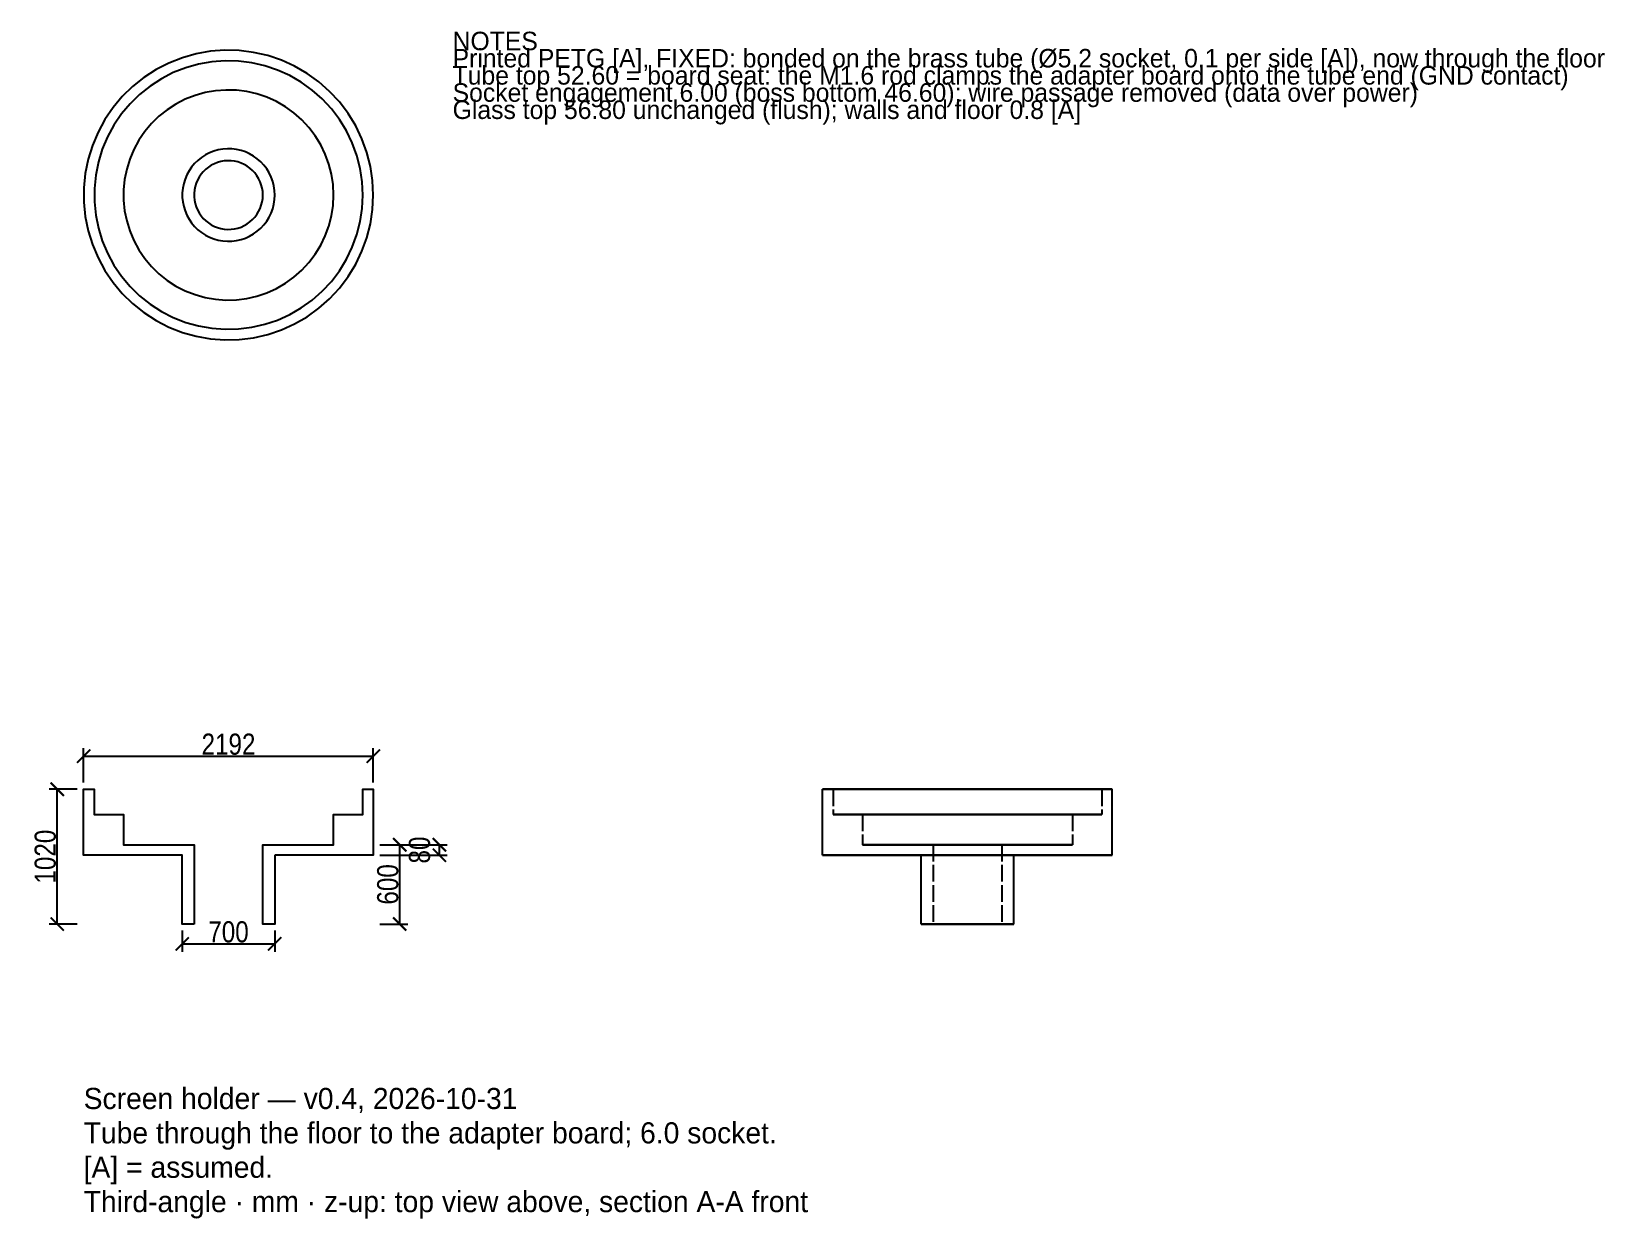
# Model space of a CAD drawing. Header units: millimetres. Extents: x -15 to 104, y 24 to 114.
import ezdxf

# ---------------------------------------------------------------- set-up
doc = ezdxf.new("R2010")
doc.units = ezdxf.units.MM
doc.linetypes.add('DASHED', pattern=[1.524, 1.27, -0.254])
for name, color, linetype in [('DIMS', 3, 'CONTINUOUS'), ('HIDDEN', 8, 'DASHED'), ('TEXT', 7, 'CONTINUOUS'), ('VISIBLE', 7, 'CONTINUOUS')]:
    doc.layers.add(name, color=color, linetype=linetype)
doc.styles.add('OpenSansCondensed-Light', font='OpenSansCondensed-Light.ttf')
doc.dimstyles.new('EZDXF', dxfattribs={"dimtxt": 0.25, "dimasz": 0.175, "dimexe": 0.375, "dimexo": 0.125, "dimgap": 0.1, "dimtad": 1, "dimlfac": 100, "dimzin": 12, "dimdsep": 46, "dimtxsty": 'OpenSansCondensed-Light', "dimblk": 'ARCHTICK', "dimcen": 2.5, "dimazin": 3, "dimtfac": 0.5, "dimtmove": 2, "dimatfit": 3})

msp = doc.modelspace()

# ---------------------------------------------------------------- texts
at = {"layer": 'TEXT'}
for s, height, p in [('NOTES', 1.4, (16.96, 112.71319)), ('Printed PETG [A], FIXED: bonded on the brass tube (Ø5.2 socket, 0.1 per side [A]), now through the floor', 1.4, (16.96, 111.41319)), ('Tube top 52.60 = board seat: the M1.6 rod clamps the adapter board onto the tube end (GND contact)', 1.4, (16.96, 110.11319)), ('Socket engagement 6.00 (boss bottom 46.60); wire passage removed (data over power)', 1.4, (16.96, 108.81319)), ('Glass top 56.80 unchanged (flush); walls and floor 0.8 [A]', 1.4, (16.96, 107.51319)), ('Screen holder — v0.4, 2026-10-31', 1.6, (-10.96, 32.6)), ('Tube through the floor to the adapter board; 6.0 socket.', 1.6, (-10.96, 30)), ('[A] = assumed.', 1.6, (-10.96, 27.4)), ('Third-angle · mm · z-up: top view above, section A-A front', 1.6, (-10.96, 24.8))]:
    msp.add_text(s, height=height, dxfattribs=at).set_placement(p)

# ---------------------------------------------------------------- blocks, each defined once
blk = doc.blocks.new('_ARCHTICK')
at = {"color": 0, "linetype": 'BYBLOCK', "const_width": 0.15}
blk.add_lwpolyline([(-0.5, -0.5), (0.5, 0.5)], dxfattribs=at)

# ---------------------------------------------------------------- dimensions: what is measured, and where the dimension line sits
at = {"layer": 'DIMS'}
for base, p1, p2 in [((-10.96, 59.3), (-10.96, 56.8), (10.96, 56.8)), ((-3.5, 45.1), (-3.5, 46.6), (3.5, 46.6))]:
    msp.add_linear_dim(base=base, p1=p1, p2=p2, dimstyle='EZDXF', override={"dimtxt": 1.6, "dimasz": 1, "dimexe": 0.6, "dimexo": 0.5, "dimdec": 2}, dxfattribs=at).render()
for base, p1, p2 in [((-12.96, 46.6), (-10.96, 46.6), (-10.96, 56.8)), ((15.96, 51.8), (10.96, 51.8), (10.96, 52.6)), ((12.96, 46.6), (10.96, 46.6), (10.96, 52.6))]:
    msp.add_linear_dim(base=base, p1=p1, p2=p2, angle=90, dimstyle='EZDXF', override={"dimtxt": 1.6, "dimasz": 1, "dimexe": 0.6, "dimexo": 0.5, "dimdec": 2}, dxfattribs=at).render()

# ---------------------------------------------------------------- linework, layer by layer
at = {"layer": 'HIDDEN'}
for points in [[(10.96, 101.75659), (10.90554, 102.84786), (10.74269, 103.92828), (10.47308, 104.98711), (10.09938, 106.01384), (9.62531, 106.99826), (9.05558, 107.93058), (8.39585, 108.80155), (7.65268, 109.60249), (6.83345, 110.32547), (5.94631, 110.96328), (5.00007, 111.50959), (4.00414, 111.95897), (2.96841, 112.30696), (1.90318, 112.55009), (0.81904, 112.68595), (-0.27324, 112.71319), (-1.36281, 112.63154), (-2.43883, 112.4418), (-3.49061, 112.14588), (-4.50771, 111.7467), (-5.48, 111.24823), (-6.39783, 110.65543), (-7.25208, 109.9742), (-8.03425, 109.21129), (-8.73657, 108.37429), (-9.35207, 107.47152), (-9.87462, 106.51196), (-10.29903, 105.50513), (-10.62109, 104.46105), (-10.83759, 103.3901), (-10.94638, 102.3029), (-10.94638, 101.21028), (-10.83759, 100.12309), (-10.62109, 99.05213), (-10.29903, 98.00805), (-9.87462, 97.00123), (-9.35207, 96.04166), (-8.73657, 95.1389), (-8.03425, 94.3019), (-7.25208, 93.53899), (-6.39783, 92.85775), (-5.48, 92.26496), (-4.50771, 91.76649), (-3.49061, 91.36731), (-2.43883, 91.07138), (-1.36281, 90.88165), (-0.27324, 90.8), (0.81904, 90.82724), (1.90318, 90.9631), (2.96841, 91.20623), (4.00414, 91.55422), (5.00007, 92.0036), (5.94631, 92.54991), (6.83345, 93.18772), (7.65268, 93.91069), (8.39585, 94.71164), (9.05558, 95.58261), (9.62531, 96.51493), (10.09938, 97.49935), (10.47308, 98.52608), (10.74269, 99.58491), (10.90554, 100.66533), (10.96, 101.75659)], [(10.16, 101.75659), (10.10951, 102.7682), (9.95855, 103.76976), (9.70862, 104.75131), (9.3622, 105.70309), (8.92273, 106.61565), (8.39459, 107.47993), (7.78301, 108.28732), (7.09409, 109.0298), (6.33466, 109.7), (5.51227, 110.29126), (4.6351, 110.79769), (3.71186, 111.21427), (2.75174, 111.53686), (1.76427, 111.76224), (0.75926, 111.88818), (-0.2533, 111.91344), (-1.26333, 111.83774), (-2.26081, 111.66186), (-3.23582, 111.38754), (-4.17868, 111.01749), (-5.08, 110.55541), (-5.93084, 110.00588), (-6.72273, 109.37437), (-7.44781, 108.66715), (-8.09887, 107.89125), (-8.66944, 107.05438), (-9.15384, 106.16485), (-9.54728, 105.23152), (-9.84583, 104.26365), (-10.04652, 103.27086), (-10.14737, 102.26303), (-10.14737, 101.25016), (-10.04652, 100.24232), (-9.84583, 99.24954), (-9.54728, 98.28167), (-9.15384, 97.34833), (-8.66944, 96.45881), (-8.09887, 95.62194), (-7.44781, 94.84604), (-6.72273, 94.13882), (-5.93084, 93.5073), (-5.08, 92.95778), (-4.17868, 92.49569), (-3.23582, 92.12565), (-2.26081, 91.85133), (-1.26333, 91.67544), (-0.2533, 91.59975), (0.75926, 91.625), (1.76427, 91.75095), (2.75174, 91.97633), (3.71186, 92.29892), (4.6351, 92.7155), (5.51227, 93.22193), (6.33466, 93.81319), (7.09409, 94.48339), (7.78301, 95.22587), (8.39459, 96.03326), (8.92273, 96.89753), (9.3622, 97.8101), (9.70862, 98.76188), (9.95855, 99.74343), (10.10951, 100.74498), (10.16, 101.75659)], [(7.95, 101.75659), (7.91049, 102.54816), (7.79237, 103.33186), (7.5968, 104.0999), (7.32574, 104.84465), (6.98186, 105.55871), (6.5686, 106.23499), (6.09005, 106.86675), (5.55098, 107.44773), (4.95674, 107.97215), (4.31324, 108.4348), (3.62687, 108.83107), (2.90446, 109.15704), (2.15318, 109.40946), (1.3805, 109.58582), (0.5941, 109.68436), (-0.1982, 109.70412), (-0.98853, 109.6449), (-1.76904, 109.50727), (-2.53197, 109.29262), (-3.26973, 109.00306), (-3.975, 108.6415), (-4.64076, 108.2115), (-5.2604, 107.71735), (-5.82776, 107.16397), (-6.3372, 106.55684), (-6.78366, 105.902), (-7.1627, 105.20597), (-7.47056, 104.47565), (-7.70416, 103.71831), (-7.86121, 102.94148), (-7.94012, 102.15287), (-7.94012, 101.36032), (-7.86121, 100.57171), (-7.70416, 99.79487), (-7.47056, 99.03753), (-7.1627, 98.30722), (-6.78366, 97.61118), (-6.3372, 96.95635), (-5.82776, 96.34922), (-5.2604, 95.79583), (-4.64076, 95.30169), (-3.975, 94.87169), (-3.26973, 94.51012), (-2.53197, 94.22057), (-1.76904, 94.00592), (-0.98853, 93.86829), (-0.1982, 93.80906), (0.5941, 93.82882), (1.3805, 93.92737), (2.15318, 94.10373), (2.90446, 94.35615), (3.62687, 94.68211), (4.31324, 95.07839), (4.95674, 95.54103), (5.55098, 96.06545), (6.09005, 96.64643), (6.5686, 97.2782), (6.98186, 97.95447), (7.32574, 98.66854), (7.5968, 99.41329), (7.79237, 100.18133), (7.91049, 100.96503), (7.95, 101.75659)], [(3.5, 101.75659), (3.48261, 102.10508), (3.4306, 102.4501), (3.3445, 102.78824), (3.22517, 103.11612), (3.07378, 103.43048), (2.89184, 103.72821), (2.68116, 104.00635), (2.44383, 104.26213), (2.18221, 104.493), (1.89891, 104.69668), (1.59674, 104.87114), (1.27869, 105.01465), (0.94794, 105.12578), (0.60777, 105.20342), (0.26156, 105.24681), (-0.08726, 105.25551), (-0.4352, 105.22943), (-0.77882, 105.16884), (-1.1147, 105.07434), (-1.4395, 104.94686), (-1.75, 104.78768), (-2.0431, 104.59838), (-2.3159, 104.38083), (-2.56568, 104.1372), (-2.78996, 103.86991), (-2.98652, 103.58162), (-3.15339, 103.27519), (-3.28892, 102.95366), (-3.39177, 102.62024), (-3.46091, 102.27824), (-3.49565, 101.93105), (-3.49565, 101.58213), (-3.46091, 101.23495), (-3.39177, 100.89294), (-3.28892, 100.55952), (-3.15339, 100.238), (-2.98652, 99.93157), (-2.78996, 99.64328), (-2.56568, 99.37599), (-2.3159, 99.13236), (-2.0431, 98.91481), (-1.75, 98.7255), (-1.4395, 98.56632), (-1.1147, 98.43885), (-0.77882, 98.34435), (-0.4352, 98.28376), (-0.08726, 98.25768), (0.26156, 98.26638), (0.60777, 98.30977), (0.94794, 98.38741), (1.27869, 98.49854), (1.59674, 98.64204), (1.89891, 98.8165), (2.18221, 99.02018), (2.44383, 99.25106), (2.68116, 99.50684), (2.89184, 99.78497), (3.07378, 100.0827), (3.22517, 100.39707), (3.3445, 100.72495), (3.4306, 101.06308), (3.48261, 101.40811), (3.5, 101.75659)], [(3.5, 101.75659), (3.48261, 102.10508), (3.4306, 102.4501), (3.3445, 102.78824), (3.22517, 103.11612), (3.07378, 103.43048), (2.89184, 103.72821), (2.68116, 104.00635), (2.44383, 104.26213), (2.18221, 104.493), (1.89891, 104.69668), (1.59674, 104.87114), (1.27869, 105.01465), (0.94794, 105.12578), (0.60777, 105.20342), (0.26156, 105.24681), (-0.08726, 105.25551), (-0.4352, 105.22943), (-0.77882, 105.16884), (-1.1147, 105.07434), (-1.4395, 104.94686), (-1.75, 104.78768), (-2.0431, 104.59838), (-2.3159, 104.38083), (-2.56568, 104.1372), (-2.78996, 103.86991), (-2.98652, 103.58162), (-3.15339, 103.27519), (-3.28892, 102.95366), (-3.39177, 102.62024), (-3.46091, 102.27824), (-3.49565, 101.93105), (-3.49565, 101.58213), (-3.46091, 101.23495), (-3.39177, 100.89294), (-3.28892, 100.55952), (-3.15339, 100.238), (-2.98652, 99.93157), (-2.78996, 99.64328), (-2.56568, 99.37599), (-2.3159, 99.13236), (-2.0431, 98.91481), (-1.75, 98.7255), (-1.4395, 98.56632), (-1.1147, 98.43885), (-0.77882, 98.34435), (-0.4352, 98.28376), (-0.08726, 98.25768), (0.26156, 98.26638), (0.60777, 98.30977), (0.94794, 98.38741), (1.27869, 98.49854), (1.59674, 98.64204), (1.89891, 98.8165), (2.18221, 99.02018), (2.44383, 99.25106), (2.68116, 99.50684), (2.89184, 99.78497), (3.07378, 100.0827), (3.22517, 100.39707), (3.3445, 100.72495), (3.4306, 101.06308), (3.48261, 101.40811), (3.5, 101.75659)], [(2.6, 101.75659), (2.58708, 102.01547), (2.54845, 102.27177), (2.48449, 102.52296), (2.39584, 102.76652), (2.28338, 103.00005), (2.14822, 103.22123), (1.99172, 103.42784), (1.81542, 103.61785), (1.62107, 103.78936), (1.41062, 103.94066), (1.18615, 104.07026), (0.94989, 104.17687), (0.70419, 104.25942), (0.45149, 104.31709), (0.1943, 104.34932), (-0.06482, 104.35579), (-0.32329, 104.33642), (-0.57855, 104.29141), (-0.82807, 104.2212), (-1.06935, 104.12651), (-1.3, 104.00826), (-1.51773, 103.86763), (-1.72038, 103.70602), (-1.90593, 103.52504), (-2.07254, 103.32648), (-2.21856, 103.11232), (-2.34252, 102.88469), (-2.4432, 102.64585), (-2.5196, 102.39816), (-2.57096, 102.1441), (-2.59677, 101.88619), (-2.59677, 101.62699), (-2.57096, 101.36908), (-2.5196, 101.11502), (-2.4432, 100.86734), (-2.34252, 100.6285), (-2.21856, 100.40086), (-2.07254, 100.1867), (-1.90593, 99.98814), (-1.72038, 99.80716), (-1.51773, 99.64555), (-1.3, 99.50493), (-1.06935, 99.38668), (-0.82807, 99.29198), (-0.57855, 99.22178), (-0.32329, 99.17677), (-0.06482, 99.1574), (0.1943, 99.16386), (0.45149, 99.19609), (0.70419, 99.25377), (0.94989, 99.33632), (1.18615, 99.44293), (1.41062, 99.57253), (1.62107, 99.72383), (1.81542, 99.89534), (1.99172, 100.08535), (2.14822, 100.29196), (2.28338, 100.51313), (2.39584, 100.74666), (2.48449, 100.99023), (2.54845, 101.24141), (2.58708, 101.49772), (2.6, 101.75659)], [(66.88, 56.8), (66.53206, 56.8), (66.18413, 56.8), (65.83619, 56.8), (65.48825, 56.8), (65.14032, 56.8), (64.79238, 56.8), (64.44444, 56.8), (64.09651, 56.8), (63.74857, 56.8), (63.40063, 56.8), (63.0527, 56.8), (62.70476, 56.8), (62.35683, 56.8), (62.00889, 56.8), (61.66095, 56.8), (61.31302, 56.8), (60.96508, 56.8), (60.61714, 56.8), (60.26921, 56.8), (59.92127, 56.8), (59.57333, 56.8), (59.2254, 56.8), (58.87746, 56.8), (58.52952, 56.8), (58.18159, 56.8), (57.83365, 56.8), (57.48571, 56.8), (57.13778, 56.8), (56.78984, 56.8), (56.4419, 56.8), (56.09397, 56.8), (55.74603, 56.8), (55.3981, 56.8), (55.05016, 56.8), (54.70222, 56.8), (54.35429, 56.8), (54.00635, 56.8), (53.65841, 56.8), (53.31048, 56.8), (52.96254, 56.8), (52.6146, 56.8), (52.26667, 56.8), (51.91873, 56.8), (51.57079, 56.8), (51.22286, 56.8), (50.87492, 56.8), (50.52698, 56.8), (50.17905, 56.8), (49.83111, 56.8), (49.48317, 56.8), (49.13524, 56.8), (48.7873, 56.8), (48.43937, 56.8), (48.09143, 56.8), (47.74349, 56.8), (47.39556, 56.8), (47.04762, 56.8), (46.69968, 56.8), (46.35175, 56.8), (46.00381, 56.8), (45.65587, 56.8), (45.30794, 56.8), (44.96, 56.8)], [(66.08, 56.8), (65.75746, 56.8), (65.43492, 56.8), (65.11238, 56.8), (64.78984, 56.8), (64.4673, 56.8), (64.14476, 56.8), (63.82222, 56.8), (63.49968, 56.8), (63.17714, 56.8), (62.8546, 56.8), (62.53206, 56.8), (62.20952, 56.8), (61.88698, 56.8), (61.56444, 56.8), (61.2419, 56.8), (60.91937, 56.8), (60.59683, 56.8), (60.27429, 56.8), (59.95175, 56.8), (59.62921, 56.8), (59.30667, 56.8), (58.98413, 56.8), (58.66159, 56.8), (58.33905, 56.8), (58.01651, 56.8), (57.69397, 56.8), (57.37143, 56.8), (57.04889, 56.8), (56.72635, 56.8), (56.40381, 56.8), (56.08127, 56.8), (55.75873, 56.8), (55.43619, 56.8), (55.11365, 56.8), (54.79111, 56.8), (54.46857, 56.8), (54.14603, 56.8), (53.82349, 56.8), (53.50095, 56.8), (53.17841, 56.8), (52.85587, 56.8), (52.53333, 56.8), (52.21079, 56.8), (51.88825, 56.8), (51.56571, 56.8), (51.24317, 56.8), (50.92063, 56.8), (50.5981, 56.8), (50.27556, 56.8), (49.95302, 56.8), (49.63048, 56.8), (49.30794, 56.8), (48.9854, 56.8), (48.66286, 56.8), (48.34032, 56.8), (48.01778, 56.8), (47.69524, 56.8), (47.3727, 56.8), (47.05016, 56.8), (46.72762, 56.8), (46.40508, 56.8), (46.08254, 56.8), (45.76, 56.8)], [(45.76, 56.8), (45.92127, 56.8), (46.08254, 56.8), (46.24381, 56.8), (46.40508, 56.8), (46.56635, 56.8), (46.72762, 56.8), (46.88889, 56.8), (47.05016, 56.8), (47.21143, 56.8), (47.3727, 56.8), (47.53397, 56.8), (47.69524, 56.8), (47.85651, 56.8), (48.01778, 56.8), (48.17905, 56.8), (48.34032, 56.8), (48.50159, 56.8), (48.66286, 56.8), (48.82413, 56.8), (48.9854, 56.8), (49.14667, 56.8), (49.30794, 56.8), (49.46921, 56.8), (49.63048, 56.8), (49.79175, 56.8), (49.95302, 56.8), (50.11429, 56.8), (50.27556, 56.8), (50.43683, 56.8), (50.5981, 56.8), (50.75937, 56.8), (50.92063, 56.8), (51.0819, 56.8), (51.24317, 56.8), (51.40444, 56.8), (51.56571, 56.8), (51.72698, 56.8), (51.88825, 56.8), (52.04952, 56.8), (52.21079, 56.8), (52.37206, 56.8), (52.53333, 56.8), (52.6946, 56.8), (52.85587, 56.8), (53.01714, 56.8), (53.17841, 56.8), (53.33968, 56.8), (53.50095, 56.8), (53.66222, 56.8), (53.82349, 56.8), (53.98476, 56.8), (54.14603, 56.8), (54.3073, 56.8), (54.46857, 56.8), (54.62984, 56.8), (54.79111, 56.8), (54.95238, 56.8), (55.11365, 56.8), (55.27492, 56.8), (55.43619, 56.8), (55.59746, 56.8), (55.75873, 56.8), (55.92, 56.8)], [(45.76, 56.8), (45.76, 54.9)], [(55.92, 56.8), (56.08127, 56.8), (56.24254, 56.8), (56.40381, 56.8), (56.56508, 56.8), (56.72635, 56.8), (56.88762, 56.8), (57.04889, 56.8), (57.21016, 56.8), (57.37143, 56.8), (57.5327, 56.8), (57.69397, 56.8), (57.85524, 56.8), (58.01651, 56.8), (58.17778, 56.8), (58.33905, 56.8), (58.50032, 56.8), (58.66159, 56.8), (58.82286, 56.8), (58.98413, 56.8), (59.1454, 56.8), (59.30667, 56.8), (59.46794, 56.8), (59.62921, 56.8), (59.79048, 56.8), (59.95175, 56.8), (60.11302, 56.8), (60.27429, 56.8), (60.43556, 56.8), (60.59683, 56.8), (60.7581, 56.8), (60.91937, 56.8), (61.08063, 56.8), (61.2419, 56.8), (61.40317, 56.8), (61.56444, 56.8), (61.72571, 56.8), (61.88698, 56.8), (62.04825, 56.8), (62.20952, 56.8), (62.37079, 56.8), (62.53206, 56.8), (62.69333, 56.8), (62.8546, 56.8), (63.01587, 56.8), (63.17714, 56.8), (63.33841, 56.8), (63.49968, 56.8), (63.66095, 56.8), (63.82222, 56.8), (63.98349, 56.8), (64.14476, 56.8), (64.30603, 56.8), (64.4673, 56.8), (64.62857, 56.8), (64.78984, 56.8), (64.95111, 56.8), (65.11238, 56.8), (65.27365, 56.8), (65.43492, 56.8), (65.59619, 56.8), (65.75746, 56.8), (65.91873, 56.8), (66.08, 56.8)], [(66.08, 56.8), (66.08, 54.9)], [(66.08, 54.9), (65.75746, 54.9), (65.43492, 54.9), (65.11238, 54.9), (64.78984, 54.9), (64.4673, 54.9), (64.14476, 54.9), (63.82222, 54.9), (63.49968, 54.9), (63.17714, 54.9), (62.8546, 54.9), (62.53206, 54.9), (62.20952, 54.9), (61.88698, 54.9), (61.56444, 54.9), (61.2419, 54.9), (60.91937, 54.9), (60.59683, 54.9), (60.27429, 54.9), (59.95175, 54.9), (59.62921, 54.9), (59.30667, 54.9), (58.98413, 54.9), (58.66159, 54.9), (58.33905, 54.9), (58.01651, 54.9), (57.69397, 54.9), (57.37143, 54.9), (57.04889, 54.9), (56.72635, 54.9), (56.40381, 54.9), (56.08127, 54.9), (55.75873, 54.9), (55.43619, 54.9), (55.11365, 54.9), (54.79111, 54.9), (54.46857, 54.9), (54.14603, 54.9), (53.82349, 54.9), (53.50095, 54.9), (53.17841, 54.9), (52.85587, 54.9), (52.53333, 54.9), (52.21079, 54.9), (51.88825, 54.9), (51.56571, 54.9), (51.24317, 54.9), (50.92063, 54.9), (50.5981, 54.9), (50.27556, 54.9), (49.95302, 54.9), (49.63048, 54.9), (49.30794, 54.9), (48.9854, 54.9), (48.66286, 54.9), (48.34032, 54.9), (48.01778, 54.9), (47.69524, 54.9), (47.3727, 54.9), (47.05016, 54.9), (46.72762, 54.9), (46.40508, 54.9), (46.08254, 54.9), (45.76, 54.9)], [(45.76, 54.9), (45.92127, 54.9), (46.08254, 54.9), (46.24381, 54.9), (46.40508, 54.9), (46.56635, 54.9), (46.72762, 54.9), (46.88889, 54.9), (47.05016, 54.9), (47.21143, 54.9), (47.3727, 54.9), (47.53397, 54.9), (47.69524, 54.9), (47.85651, 54.9), (48.01778, 54.9), (48.17905, 54.9), (48.34032, 54.9), (48.50159, 54.9), (48.66286, 54.9), (48.82413, 54.9), (48.9854, 54.9), (49.14667, 54.9), (49.30794, 54.9), (49.46921, 54.9), (49.63048, 54.9), (49.79175, 54.9), (49.95302, 54.9), (50.11429, 54.9), (50.27556, 54.9), (50.43683, 54.9), (50.5981, 54.9), (50.75937, 54.9), (50.92063, 54.9), (51.0819, 54.9), (51.24317, 54.9), (51.40444, 54.9), (51.56571, 54.9), (51.72698, 54.9), (51.88825, 54.9), (52.04952, 54.9), (52.21079, 54.9), (52.37206, 54.9), (52.53333, 54.9), (52.6946, 54.9), (52.85587, 54.9), (53.01714, 54.9), (53.17841, 54.9), (53.33968, 54.9), (53.50095, 54.9), (53.66222, 54.9), (53.82349, 54.9), (53.98476, 54.9), (54.14603, 54.9), (54.3073, 54.9), (54.46857, 54.9), (54.62984, 54.9), (54.79111, 54.9), (54.95238, 54.9), (55.11365, 54.9), (55.27492, 54.9), (55.43619, 54.9), (55.59746, 54.9), (55.75873, 54.9), (55.92, 54.9)], [(63.87, 54.9), (63.61762, 54.9), (63.36524, 54.9), (63.11286, 54.9), (62.86048, 54.9), (62.6081, 54.9), (62.35571, 54.9), (62.10333, 54.9), (61.85095, 54.9), (61.59857, 54.9), (61.34619, 54.9), (61.09381, 54.9), (60.84143, 54.9), (60.58905, 54.9), (60.33667, 54.9), (60.08429, 54.9), (59.8319, 54.9), (59.57952, 54.9), (59.32714, 54.9), (59.07476, 54.9), (58.82238, 54.9), (58.57, 54.9), (58.31762, 54.9), (58.06524, 54.9), (57.81286, 54.9), (57.56048, 54.9), (57.3081, 54.9), (57.05571, 54.9), (56.80333, 54.9), (56.55095, 54.9), (56.29857, 54.9), (56.04619, 54.9), (55.79381, 54.9), (55.54143, 54.9), (55.28905, 54.9), (55.03667, 54.9), (54.78429, 54.9), (54.5319, 54.9), (54.27952, 54.9), (54.02714, 54.9), (53.77476, 54.9), (53.52238, 54.9), (53.27, 54.9), (53.01762, 54.9), (52.76524, 54.9), (52.51286, 54.9), (52.26048, 54.9), (52.0081, 54.9), (51.75571, 54.9), (51.50333, 54.9), (51.25095, 54.9), (50.99857, 54.9), (50.74619, 54.9), (50.49381, 54.9), (50.24143, 54.9), (49.98905, 54.9), (49.73667, 54.9), (49.48429, 54.9), (49.2319, 54.9), (48.97952, 54.9), (48.72714, 54.9), (48.47476, 54.9), (48.22238, 54.9), (47.97, 54.9)], [(47.97, 54.9), (48.09619, 54.9), (48.22238, 54.9), (48.34857, 54.9), (48.47476, 54.9), (48.60095, 54.9), (48.72714, 54.9), (48.85333, 54.9), (48.97952, 54.9), (49.10571, 54.9), (49.2319, 54.9), (49.3581, 54.9), (49.48429, 54.9), (49.61048, 54.9), (49.73667, 54.9), (49.86286, 54.9), (49.98905, 54.9), (50.11524, 54.9), (50.24143, 54.9), (50.36762, 54.9), (50.49381, 54.9), (50.62, 54.9), (50.74619, 54.9), (50.87238, 54.9), (50.99857, 54.9), (51.12476, 54.9), (51.25095, 54.9), (51.37714, 54.9), (51.50333, 54.9), (51.62952, 54.9), (51.75571, 54.9), (51.8819, 54.9), (52.0081, 54.9), (52.13429, 54.9), (52.26048, 54.9), (52.38667, 54.9), (52.51286, 54.9), (52.63905, 54.9), (52.76524, 54.9), (52.89143, 54.9), (53.01762, 54.9), (53.14381, 54.9), (53.27, 54.9), (53.39619, 54.9), (53.52238, 54.9), (53.64857, 54.9), (53.77476, 54.9), (53.90095, 54.9), (54.02714, 54.9), (54.15333, 54.9), (54.27952, 54.9), (54.40571, 54.9), (54.5319, 54.9), (54.6581, 54.9), (54.78429, 54.9), (54.91048, 54.9), (55.03667, 54.9), (55.16286, 54.9), (55.28905, 54.9), (55.41524, 54.9), (55.54143, 54.9), (55.66762, 54.9), (55.79381, 54.9), (55.92, 54.9)], [(47.97, 54.9), (47.97, 52.6)], [(55.92, 54.9), (56.08127, 54.9), (56.24254, 54.9), (56.40381, 54.9), (56.56508, 54.9), (56.72635, 54.9), (56.88762, 54.9), (57.04889, 54.9), (57.21016, 54.9), (57.37143, 54.9), (57.5327, 54.9), (57.69397, 54.9), (57.85524, 54.9), (58.01651, 54.9), (58.17778, 54.9), (58.33905, 54.9), (58.50032, 54.9), (58.66159, 54.9), (58.82286, 54.9), (58.98413, 54.9), (59.1454, 54.9), (59.30667, 54.9), (59.46794, 54.9), (59.62921, 54.9), (59.79048, 54.9), (59.95175, 54.9), (60.11302, 54.9), (60.27429, 54.9), (60.43556, 54.9), (60.59683, 54.9), (60.7581, 54.9), (60.91937, 54.9), (61.08063, 54.9), (61.2419, 54.9), (61.40317, 54.9), (61.56444, 54.9), (61.72571, 54.9), (61.88698, 54.9), (62.04825, 54.9), (62.20952, 54.9), (62.37079, 54.9), (62.53206, 54.9), (62.69333, 54.9), (62.8546, 54.9), (63.01587, 54.9), (63.17714, 54.9), (63.33841, 54.9), (63.49968, 54.9), (63.66095, 54.9), (63.82222, 54.9), (63.98349, 54.9), (64.14476, 54.9), (64.30603, 54.9), (64.4673, 54.9), (64.62857, 54.9), (64.78984, 54.9), (64.95111, 54.9), (65.11238, 54.9), (65.27365, 54.9), (65.43492, 54.9), (65.59619, 54.9), (65.75746, 54.9), (65.91873, 54.9), (66.08, 54.9)], [(55.92, 54.9), (56.04619, 54.9), (56.17238, 54.9), (56.29857, 54.9), (56.42476, 54.9), (56.55095, 54.9), (56.67714, 54.9), (56.80333, 54.9), (56.92952, 54.9), (57.05571, 54.9), (57.1819, 54.9), (57.3081, 54.9), (57.43429, 54.9), (57.56048, 54.9), (57.68667, 54.9), (57.81286, 54.9), (57.93905, 54.9), (58.06524, 54.9), (58.19143, 54.9), (58.31762, 54.9), (58.44381, 54.9), (58.57, 54.9), (58.69619, 54.9), (58.82238, 54.9), (58.94857, 54.9), (59.07476, 54.9), (59.20095, 54.9), (59.32714, 54.9), (59.45333, 54.9), (59.57952, 54.9), (59.70571, 54.9), (59.8319, 54.9), (59.9581, 54.9), (60.08429, 54.9), (60.21048, 54.9), (60.33667, 54.9), (60.46286, 54.9), (60.58905, 54.9), (60.71524, 54.9), (60.84143, 54.9), (60.96762, 54.9), (61.09381, 54.9), (61.22, 54.9), (61.34619, 54.9), (61.47238, 54.9), (61.59857, 54.9), (61.72476, 54.9), (61.85095, 54.9), (61.97714, 54.9), (62.10333, 54.9), (62.22952, 54.9), (62.35571, 54.9), (62.4819, 54.9), (62.6081, 54.9), (62.73429, 54.9), (62.86048, 54.9), (62.98667, 54.9), (63.11286, 54.9), (63.23905, 54.9), (63.36524, 54.9), (63.49143, 54.9), (63.61762, 54.9), (63.74381, 54.9), (63.87, 54.9)], [(63.87, 54.9), (63.87, 52.6)], [(63.87, 52.6), (63.61762, 52.6), (63.36524, 52.6), (63.11286, 52.6), (62.86048, 52.6), (62.6081, 52.6), (62.35571, 52.6), (62.10333, 52.6), (61.85095, 52.6), (61.59857, 52.6), (61.34619, 52.6), (61.09381, 52.6), (60.84143, 52.6), (60.58905, 52.6), (60.33667, 52.6), (60.08429, 52.6), (59.8319, 52.6), (59.57952, 52.6), (59.32714, 52.6), (59.07476, 52.6), (58.82238, 52.6), (58.57, 52.6), (58.31762, 52.6), (58.06524, 52.6), (57.81286, 52.6), (57.56048, 52.6), (57.3081, 52.6), (57.05571, 52.6), (56.80333, 52.6), (56.55095, 52.6), (56.29857, 52.6), (56.04619, 52.6), (55.79381, 52.6), (55.54143, 52.6), (55.28905, 52.6), (55.03667, 52.6), (54.78429, 52.6), (54.5319, 52.6), (54.27952, 52.6), (54.02714, 52.6), (53.77476, 52.6), (53.52238, 52.6), (53.27, 52.6), (53.01762, 52.6), (52.76524, 52.6), (52.51286, 52.6), (52.26048, 52.6), (52.0081, 52.6), (51.75571, 52.6), (51.50333, 52.6), (51.25095, 52.6), (50.99857, 52.6), (50.74619, 52.6), (50.49381, 52.6), (50.24143, 52.6), (49.98905, 52.6), (49.73667, 52.6), (49.48429, 52.6), (49.2319, 52.6), (48.97952, 52.6), (48.72714, 52.6), (48.47476, 52.6), (48.22238, 52.6), (47.97, 52.6)], [(47.97, 52.6), (48.09619, 52.6), (48.22238, 52.6), (48.34857, 52.6), (48.47476, 52.6), (48.60095, 52.6), (48.72714, 52.6), (48.85333, 52.6), (48.97952, 52.6), (49.10571, 52.6), (49.2319, 52.6), (49.3581, 52.6), (49.48429, 52.6), (49.61048, 52.6), (49.73667, 52.6), (49.86286, 52.6), (49.98905, 52.6), (50.11524, 52.6), (50.24143, 52.6), (50.36762, 52.6), (50.49381, 52.6), (50.62, 52.6), (50.74619, 52.6), (50.87238, 52.6), (50.99857, 52.6), (51.12476, 52.6), (51.25095, 52.6), (51.37714, 52.6), (51.50333, 52.6), (51.62952, 52.6), (51.75571, 52.6), (51.8819, 52.6), (52.0081, 52.6), (52.13429, 52.6), (52.26048, 52.6), (52.38667, 52.6), (52.51286, 52.6), (52.63905, 52.6), (52.76524, 52.6), (52.89143, 52.6), (53.01762, 52.6), (53.14381, 52.6), (53.27, 52.6), (53.39619, 52.6), (53.52238, 52.6), (53.64857, 52.6), (53.77476, 52.6), (53.90095, 52.6), (54.02714, 52.6), (54.15333, 52.6), (54.27952, 52.6), (54.40571, 52.6), (54.5319, 52.6), (54.6581, 52.6), (54.78429, 52.6), (54.91048, 52.6), (55.03667, 52.6), (55.16286, 52.6), (55.28905, 52.6), (55.41524, 52.6), (55.54143, 52.6), (55.66762, 52.6), (55.79381, 52.6), (55.92, 52.6)], [(58.52, 52.6), (58.43746, 52.6), (58.35492, 52.6), (58.27238, 52.6), (58.18984, 52.6), (58.1073, 52.6), (58.02476, 52.6), (57.94222, 52.6), (57.85968, 52.6), (57.77714, 52.6), (57.6946, 52.6), (57.61206, 52.6), (57.52952, 52.6), (57.44698, 52.6), (57.36444, 52.6), (57.2819, 52.6), (57.19937, 52.6), (57.11683, 52.6), (57.03429, 52.6), (56.95175, 52.6), (56.86921, 52.6), (56.78667, 52.6), (56.70413, 52.6), (56.62159, 52.6), (56.53905, 52.6), (56.45651, 52.6), (56.37397, 52.6), (56.29143, 52.6), (56.20889, 52.6), (56.12635, 52.6), (56.04381, 52.6), (55.96127, 52.6), (55.87873, 52.6), (55.79619, 52.6), (55.71365, 52.6), (55.63111, 52.6), (55.54857, 52.6), (55.46603, 52.6), (55.38349, 52.6), (55.30095, 52.6), (55.21841, 52.6), (55.13587, 52.6), (55.05333, 52.6), (54.97079, 52.6), (54.88825, 52.6), (54.80571, 52.6), (54.72317, 52.6), (54.64063, 52.6), (54.5581, 52.6), (54.47556, 52.6), (54.39302, 52.6), (54.31048, 52.6), (54.22794, 52.6), (54.1454, 52.6), (54.06286, 52.6), (53.98032, 52.6), (53.89778, 52.6), (53.81524, 52.6), (53.7327, 52.6), (53.65016, 52.6), (53.56762, 52.6), (53.48508, 52.6), (53.40254, 52.6), (53.32, 52.6)], [(53.32, 52.6), (53.36127, 52.6), (53.40254, 52.6), (53.44381, 52.6), (53.48508, 52.6), (53.52635, 52.6), (53.56762, 52.6), (53.60889, 52.6), (53.65016, 52.6), (53.69143, 52.6), (53.7327, 52.6), (53.77397, 52.6), (53.81524, 52.6), (53.85651, 52.6), (53.89778, 52.6), (53.93905, 52.6), (53.98032, 52.6), (54.02159, 52.6), (54.06286, 52.6), (54.10413, 52.6), (54.1454, 52.6), (54.18667, 52.6), (54.22794, 52.6), (54.26921, 52.6), (54.31048, 52.6), (54.35175, 52.6), (54.39302, 52.6), (54.43429, 52.6), (54.47556, 52.6), (54.51683, 52.6), (54.5581, 52.6), (54.59937, 52.6), (54.64063, 52.6), (54.6819, 52.6), (54.72317, 52.6), (54.76444, 52.6), (54.80571, 52.6), (54.84698, 52.6), (54.88825, 52.6), (54.92952, 52.6), (54.97079, 52.6), (55.01206, 52.6), (55.05333, 52.6), (55.0946, 52.6), (55.13587, 52.6), (55.17714, 52.6), (55.21841, 52.6), (55.25968, 52.6), (55.30095, 52.6), (55.34222, 52.6), (55.38349, 52.6), (55.42476, 52.6), (55.46603, 52.6), (55.5073, 52.6), (55.54857, 52.6), (55.58984, 52.6), (55.63111, 52.6), (55.67238, 52.6), (55.71365, 52.6), (55.75492, 52.6), (55.79619, 52.6), (55.83746, 52.6), (55.87873, 52.6), (55.92, 52.6)], [(53.32, 52.6), (53.32, 46.6)], [(55.92, 52.6), (56.04619, 52.6), (56.17238, 52.6), (56.29857, 52.6), (56.42476, 52.6), (56.55095, 52.6), (56.67714, 52.6), (56.80333, 52.6), (56.92952, 52.6), (57.05571, 52.6), (57.1819, 52.6), (57.3081, 52.6), (57.43429, 52.6), (57.56048, 52.6), (57.68667, 52.6), (57.81286, 52.6), (57.93905, 52.6), (58.06524, 52.6), (58.19143, 52.6), (58.31762, 52.6), (58.44381, 52.6), (58.57, 52.6), (58.69619, 52.6), (58.82238, 52.6), (58.94857, 52.6), (59.07476, 52.6), (59.20095, 52.6), (59.32714, 52.6), (59.45333, 52.6), (59.57952, 52.6), (59.70571, 52.6), (59.8319, 52.6), (59.9581, 52.6), (60.08429, 52.6), (60.21048, 52.6), (60.33667, 52.6), (60.46286, 52.6), (60.58905, 52.6), (60.71524, 52.6), (60.84143, 52.6), (60.96762, 52.6), (61.09381, 52.6), (61.22, 52.6), (61.34619, 52.6), (61.47238, 52.6), (61.59857, 52.6), (61.72476, 52.6), (61.85095, 52.6), (61.97714, 52.6), (62.10333, 52.6), (62.22952, 52.6), (62.35571, 52.6), (62.4819, 52.6), (62.6081, 52.6), (62.73429, 52.6), (62.86048, 52.6), (62.98667, 52.6), (63.11286, 52.6), (63.23905, 52.6), (63.36524, 52.6), (63.49143, 52.6), (63.61762, 52.6), (63.74381, 52.6), (63.87, 52.6)], [(55.92, 52.6), (55.96127, 52.6), (56.00254, 52.6), (56.04381, 52.6), (56.08508, 52.6), (56.12635, 52.6), (56.16762, 52.6), (56.20889, 52.6), (56.25016, 52.6), (56.29143, 52.6), (56.3327, 52.6), (56.37397, 52.6), (56.41524, 52.6), (56.45651, 52.6), (56.49778, 52.6), (56.53905, 52.6), (56.58032, 52.6), (56.62159, 52.6), (56.66286, 52.6), (56.70413, 52.6), (56.7454, 52.6), (56.78667, 52.6), (56.82794, 52.6), (56.86921, 52.6), (56.91048, 52.6), (56.95175, 52.6), (56.99302, 52.6), (57.03429, 52.6), (57.07556, 52.6), (57.11683, 52.6), (57.1581, 52.6), (57.19937, 52.6), (57.24063, 52.6), (57.2819, 52.6), (57.32317, 52.6), (57.36444, 52.6), (57.40571, 52.6), (57.44698, 52.6), (57.48825, 52.6), (57.52952, 52.6), (57.57079, 52.6), (57.61206, 52.6), (57.65333, 52.6), (57.6946, 52.6), (57.73587, 52.6), (57.77714, 52.6), (57.81841, 52.6), (57.85968, 52.6), (57.90095, 52.6), (57.94222, 52.6), (57.98349, 52.6), (58.02476, 52.6), (58.06603, 52.6), (58.1073, 52.6), (58.14857, 52.6), (58.18984, 52.6), (58.23111, 52.6), (58.27238, 52.6), (58.31365, 52.6), (58.35492, 52.6), (58.39619, 52.6), (58.43746, 52.6), (58.47873, 52.6), (58.52, 52.6)], [(58.52, 52.6), (58.52, 46.6)], [(66.88, 51.8), (66.53206, 51.8), (66.18413, 51.8), (65.83619, 51.8), (65.48825, 51.8), (65.14032, 51.8), (64.79238, 51.8), (64.44444, 51.8), (64.09651, 51.8), (63.74857, 51.8), (63.40063, 51.8), (63.0527, 51.8), (62.70476, 51.8), (62.35683, 51.8), (62.00889, 51.8), (61.66095, 51.8), (61.31302, 51.8), (60.96508, 51.8), (60.61714, 51.8), (60.26921, 51.8), (59.92127, 51.8), (59.57333, 51.8), (59.2254, 51.8), (58.87746, 51.8), (58.52952, 51.8), (58.18159, 51.8), (57.83365, 51.8), (57.48571, 51.8), (57.13778, 51.8), (56.78984, 51.8), (56.4419, 51.8), (56.09397, 51.8), (55.74603, 51.8), (55.3981, 51.8), (55.05016, 51.8), (54.70222, 51.8), (54.35429, 51.8), (54.00635, 51.8), (53.65841, 51.8), (53.31048, 51.8), (52.96254, 51.8), (52.6146, 51.8), (52.26667, 51.8), (51.91873, 51.8), (51.57079, 51.8), (51.22286, 51.8), (50.87492, 51.8), (50.52698, 51.8), (50.17905, 51.8), (49.83111, 51.8), (49.48317, 51.8), (49.13524, 51.8), (48.7873, 51.8), (48.43937, 51.8), (48.09143, 51.8), (47.74349, 51.8), (47.39556, 51.8), (47.04762, 51.8), (46.69968, 51.8), (46.35175, 51.8), (46.00381, 51.8), (45.65587, 51.8), (45.30794, 51.8), (44.96, 51.8)], [(59.42, 51.8), (59.30889, 51.8), (59.19778, 51.8), (59.08667, 51.8), (58.97556, 51.8), (58.86444, 51.8), (58.75333, 51.8), (58.64222, 51.8), (58.53111, 51.8), (58.42, 51.8), (58.30889, 51.8), (58.19778, 51.8), (58.08667, 51.8), (57.97556, 51.8), (57.86444, 51.8), (57.75333, 51.8), (57.64222, 51.8), (57.53111, 51.8), (57.42, 51.8), (57.30889, 51.8), (57.19778, 51.8), (57.08667, 51.8), (56.97556, 51.8), (56.86444, 51.8), (56.75333, 51.8), (56.64222, 51.8), (56.53111, 51.8), (56.42, 51.8), (56.30889, 51.8), (56.19778, 51.8), (56.08667, 51.8), (55.97556, 51.8), (55.86444, 51.8), (55.75333, 51.8), (55.64222, 51.8), (55.53111, 51.8), (55.42, 51.8), (55.30889, 51.8), (55.19778, 51.8), (55.08667, 51.8), (54.97556, 51.8), (54.86444, 51.8), (54.75333, 51.8), (54.64222, 51.8), (54.53111, 51.8), (54.42, 51.8), (54.30889, 51.8), (54.19778, 51.8), (54.08667, 51.8), (53.97556, 51.8), (53.86444, 51.8), (53.75333, 51.8), (53.64222, 51.8), (53.53111, 51.8), (53.42, 51.8), (53.30889, 51.8), (53.19778, 51.8), (53.08667, 51.8), (52.97556, 51.8), (52.86444, 51.8), (52.75333, 51.8), (52.64222, 51.8), (52.53111, 51.8), (52.42, 51.8)], [(52.42, 51.8), (52.47556, 51.8), (52.53111, 51.8), (52.58667, 51.8), (52.64222, 51.8), (52.69778, 51.8), (52.75333, 51.8), (52.80889, 51.8), (52.86444, 51.8), (52.92, 51.8), (52.97556, 51.8), (53.03111, 51.8), (53.08667, 51.8), (53.14222, 51.8), (53.19778, 51.8), (53.25333, 51.8), (53.30889, 51.8), (53.36444, 51.8), (53.42, 51.8), (53.47556, 51.8), (53.53111, 51.8), (53.58667, 51.8), (53.64222, 51.8), (53.69778, 51.8), (53.75333, 51.8), (53.80889, 51.8), (53.86444, 51.8), (53.92, 51.8), (53.97556, 51.8), (54.03111, 51.8), (54.08667, 51.8), (54.14222, 51.8), (54.19778, 51.8), (54.25333, 51.8), (54.30889, 51.8), (54.36444, 51.8), (54.42, 51.8), (54.47556, 51.8), (54.53111, 51.8), (54.58667, 51.8), (54.64222, 51.8), (54.69778, 51.8), (54.75333, 51.8), (54.80889, 51.8), (54.86444, 51.8), (54.92, 51.8), (54.97556, 51.8), (55.03111, 51.8), (55.08667, 51.8), (55.14222, 51.8), (55.19778, 51.8), (55.25333, 51.8), (55.30889, 51.8), (55.36444, 51.8), (55.42, 51.8), (55.47556, 51.8), (55.53111, 51.8), (55.58667, 51.8), (55.64222, 51.8), (55.69778, 51.8), (55.75333, 51.8), (55.80889, 51.8), (55.86444, 51.8), (55.92, 51.8)], [(55.92, 51.8), (55.97556, 51.8), (56.03111, 51.8), (56.08667, 51.8), (56.14222, 51.8), (56.19778, 51.8), (56.25333, 51.8), (56.30889, 51.8), (56.36444, 51.8), (56.42, 51.8), (56.47556, 51.8), (56.53111, 51.8), (56.58667, 51.8), (56.64222, 51.8), (56.69778, 51.8), (56.75333, 51.8), (56.80889, 51.8), (56.86444, 51.8), (56.92, 51.8), (56.97556, 51.8), (57.03111, 51.8), (57.08667, 51.8), (57.14222, 51.8), (57.19778, 51.8), (57.25333, 51.8), (57.30889, 51.8), (57.36444, 51.8), (57.42, 51.8), (57.47556, 51.8), (57.53111, 51.8), (57.58667, 51.8), (57.64222, 51.8), (57.69778, 51.8), (57.75333, 51.8), (57.80889, 51.8), (57.86444, 51.8), (57.92, 51.8), (57.97556, 51.8), (58.03111, 51.8), (58.08667, 51.8), (58.14222, 51.8), (58.19778, 51.8), (58.25333, 51.8), (58.30889, 51.8), (58.36444, 51.8), (58.42, 51.8), (58.47556, 51.8), (58.53111, 51.8), (58.58667, 51.8), (58.64222, 51.8), (58.69778, 51.8), (58.75333, 51.8), (58.80889, 51.8), (58.86444, 51.8), (58.92, 51.8), (58.97556, 51.8), (59.03111, 51.8), (59.08667, 51.8), (59.14222, 51.8), (59.19778, 51.8), (59.25333, 51.8), (59.30889, 51.8), (59.36444, 51.8), (59.42, 51.8)], [(59.42, 46.6), (59.30889, 46.6), (59.19778, 46.6), (59.08667, 46.6), (58.97556, 46.6), (58.86444, 46.6), (58.75333, 46.6), (58.64222, 46.6), (58.53111, 46.6), (58.42, 46.6), (58.30889, 46.6), (58.19778, 46.6), (58.08667, 46.6), (57.97556, 46.6), (57.86444, 46.6), (57.75333, 46.6), (57.64222, 46.6), (57.53111, 46.6), (57.42, 46.6), (57.30889, 46.6), (57.19778, 46.6), (57.08667, 46.6), (56.97556, 46.6), (56.86444, 46.6), (56.75333, 46.6), (56.64222, 46.6), (56.53111, 46.6), (56.42, 46.6), (56.30889, 46.6), (56.19778, 46.6), (56.08667, 46.6), (55.97556, 46.6), (55.86444, 46.6), (55.75333, 46.6), (55.64222, 46.6), (55.53111, 46.6), (55.42, 46.6), (55.30889, 46.6), (55.19778, 46.6), (55.08667, 46.6), (54.97556, 46.6), (54.86444, 46.6), (54.75333, 46.6), (54.64222, 46.6), (54.53111, 46.6), (54.42, 46.6), (54.30889, 46.6), (54.19778, 46.6), (54.08667, 46.6), (53.97556, 46.6), (53.86444, 46.6), (53.75333, 46.6), (53.64222, 46.6), (53.53111, 46.6), (53.42, 46.6), (53.30889, 46.6), (53.19778, 46.6), (53.08667, 46.6), (52.97556, 46.6), (52.86444, 46.6), (52.75333, 46.6), (52.64222, 46.6), (52.53111, 46.6), (52.42, 46.6)], [(58.52, 46.6), (58.43746, 46.6), (58.35492, 46.6), (58.27238, 46.6), (58.18984, 46.6), (58.1073, 46.6), (58.02476, 46.6), (57.94222, 46.6), (57.85968, 46.6), (57.77714, 46.6), (57.6946, 46.6), (57.61206, 46.6), (57.52952, 46.6), (57.44698, 46.6), (57.36444, 46.6), (57.2819, 46.6), (57.19937, 46.6), (57.11683, 46.6), (57.03429, 46.6), (56.95175, 46.6), (56.86921, 46.6), (56.78667, 46.6), (56.70413, 46.6), (56.62159, 46.6), (56.53905, 46.6), (56.45651, 46.6), (56.37397, 46.6), (56.29143, 46.6), (56.20889, 46.6), (56.12635, 46.6), (56.04381, 46.6), (55.96127, 46.6), (55.87873, 46.6), (55.79619, 46.6), (55.71365, 46.6), (55.63111, 46.6), (55.54857, 46.6), (55.46603, 46.6), (55.38349, 46.6), (55.30095, 46.6), (55.21841, 46.6), (55.13587, 46.6), (55.05333, 46.6), (54.97079, 46.6), (54.88825, 46.6), (54.80571, 46.6), (54.72317, 46.6), (54.64063, 46.6), (54.5581, 46.6), (54.47556, 46.6), (54.39302, 46.6), (54.31048, 46.6), (54.22794, 46.6), (54.1454, 46.6), (54.06286, 46.6), (53.98032, 46.6), (53.89778, 46.6), (53.81524, 46.6), (53.7327, 46.6), (53.65016, 46.6), (53.56762, 46.6), (53.48508, 46.6), (53.40254, 46.6), (53.32, 46.6)], [(53.32, 46.6), (53.36127, 46.6), (53.40254, 46.6), (53.44381, 46.6), (53.48508, 46.6), (53.52635, 46.6), (53.56762, 46.6), (53.60889, 46.6), (53.65016, 46.6), (53.69143, 46.6), (53.7327, 46.6), (53.77397, 46.6), (53.81524, 46.6), (53.85651, 46.6), (53.89778, 46.6), (53.93905, 46.6), (53.98032, 46.6), (54.02159, 46.6), (54.06286, 46.6), (54.10413, 46.6), (54.1454, 46.6), (54.18667, 46.6), (54.22794, 46.6), (54.26921, 46.6), (54.31048, 46.6), (54.35175, 46.6), (54.39302, 46.6), (54.43429, 46.6), (54.47556, 46.6), (54.51683, 46.6), (54.5581, 46.6), (54.59937, 46.6), (54.64063, 46.6), (54.6819, 46.6), (54.72317, 46.6), (54.76444, 46.6), (54.80571, 46.6), (54.84698, 46.6), (54.88825, 46.6), (54.92952, 46.6), (54.97079, 46.6), (55.01206, 46.6), (55.05333, 46.6), (55.0946, 46.6), (55.13587, 46.6), (55.17714, 46.6), (55.21841, 46.6), (55.25968, 46.6), (55.30095, 46.6), (55.34222, 46.6), (55.38349, 46.6), (55.42476, 46.6), (55.46603, 46.6), (55.5073, 46.6), (55.54857, 46.6), (55.58984, 46.6), (55.63111, 46.6), (55.67238, 46.6), (55.71365, 46.6), (55.75492, 46.6), (55.79619, 46.6), (55.83746, 46.6), (55.87873, 46.6), (55.92, 46.6)], [(55.92, 46.6), (55.96127, 46.6), (56.00254, 46.6), (56.04381, 46.6), (56.08508, 46.6), (56.12635, 46.6), (56.16762, 46.6), (56.20889, 46.6), (56.25016, 46.6), (56.29143, 46.6), (56.3327, 46.6), (56.37397, 46.6), (56.41524, 46.6), (56.45651, 46.6), (56.49778, 46.6), (56.53905, 46.6), (56.58032, 46.6), (56.62159, 46.6), (56.66286, 46.6), (56.70413, 46.6), (56.7454, 46.6), (56.78667, 46.6), (56.82794, 46.6), (56.86921, 46.6), (56.91048, 46.6), (56.95175, 46.6), (56.99302, 46.6), (57.03429, 46.6), (57.07556, 46.6), (57.11683, 46.6), (57.1581, 46.6), (57.19937, 46.6), (57.24063, 46.6), (57.2819, 46.6), (57.32317, 46.6), (57.36444, 46.6), (57.40571, 46.6), (57.44698, 46.6), (57.48825, 46.6), (57.52952, 46.6), (57.57079, 46.6), (57.61206, 46.6), (57.65333, 46.6), (57.6946, 46.6), (57.73587, 46.6), (57.77714, 46.6), (57.81841, 46.6), (57.85968, 46.6), (57.90095, 46.6), (57.94222, 46.6), (57.98349, 46.6), (58.02476, 46.6), (58.06603, 46.6), (58.1073, 46.6), (58.14857, 46.6), (58.18984, 46.6), (58.23111, 46.6), (58.27238, 46.6), (58.31365, 46.6), (58.35492, 46.6), (58.39619, 46.6), (58.43746, 46.6), (58.47873, 46.6), (58.52, 46.6)]]:
    msp.add_lwpolyline(points, dxfattribs=at)
at = {"layer": 'VISIBLE'}
for points in [[(10.96, 101.75659), (10.90554, 102.84786), (10.74269, 103.92828), (10.47308, 104.98711), (10.09938, 106.01384), (9.62531, 106.99826), (9.05558, 107.93058), (8.39585, 108.80155), (7.65268, 109.60249), (6.83345, 110.32547), (5.94631, 110.96328), (5.00007, 111.50959), (4.00414, 111.95897), (2.96841, 112.30696), (1.90318, 112.55009), (0.81904, 112.68595), (-0.27324, 112.71319), (-1.36281, 112.63154), (-2.43883, 112.4418), (-3.49061, 112.14588), (-4.50771, 111.7467), (-5.48, 111.24823), (-6.39783, 110.65543), (-7.25208, 109.9742), (-8.03425, 109.21129), (-8.73657, 108.37429), (-9.35207, 107.47152), (-9.87462, 106.51196), (-10.29903, 105.50513), (-10.62109, 104.46105), (-10.83759, 103.3901), (-10.94638, 102.3029), (-10.94638, 101.21028), (-10.83759, 100.12309), (-10.62109, 99.05213), (-10.29903, 98.00805), (-9.87462, 97.00123), (-9.35207, 96.04166), (-8.73657, 95.1389), (-8.03425, 94.3019), (-7.25208, 93.53899), (-6.39783, 92.85775), (-5.48, 92.26496), (-4.50771, 91.76649), (-3.49061, 91.36731), (-2.43883, 91.07138), (-1.36281, 90.88165), (-0.27324, 90.8), (0.81904, 90.82724), (1.90318, 90.9631), (2.96841, 91.20623), (4.00414, 91.55422), (5.00007, 92.0036), (5.94631, 92.54991), (6.83345, 93.18772), (7.65268, 93.91069), (8.39585, 94.71164), (9.05558, 95.58261), (9.62531, 96.51493), (10.09938, 97.49935), (10.47308, 98.52608), (10.74269, 99.58491), (10.90554, 100.66533), (10.96, 101.75659)], [(10.16, 101.75659), (10.10951, 102.7682), (9.95855, 103.76976), (9.70862, 104.75131), (9.3622, 105.70309), (8.92273, 106.61565), (8.39459, 107.47993), (7.78301, 108.28732), (7.09409, 109.0298), (6.33466, 109.7), (5.51227, 110.29126), (4.6351, 110.79769), (3.71186, 111.21427), (2.75174, 111.53686), (1.76427, 111.76224), (0.75926, 111.88818), (-0.2533, 111.91344), (-1.26333, 111.83774), (-2.26081, 111.66186), (-3.23582, 111.38754), (-4.17868, 111.01749), (-5.08, 110.55541), (-5.93084, 110.00588), (-6.72273, 109.37437), (-7.44781, 108.66715), (-8.09887, 107.89125), (-8.66944, 107.05438), (-9.15384, 106.16485), (-9.54728, 105.23152), (-9.84583, 104.26365), (-10.04652, 103.27086), (-10.14737, 102.26303), (-10.14737, 101.25016), (-10.04652, 100.24232), (-9.84583, 99.24954), (-9.54728, 98.28167), (-9.15384, 97.34833), (-8.66944, 96.45881), (-8.09887, 95.62194), (-7.44781, 94.84604), (-6.72273, 94.13882), (-5.93084, 93.5073), (-5.08, 92.95778), (-4.17868, 92.49569), (-3.23582, 92.12565), (-2.26081, 91.85133), (-1.26333, 91.67544), (-0.2533, 91.59975), (0.75926, 91.625), (1.76427, 91.75095), (2.75174, 91.97633), (3.71186, 92.29892), (4.6351, 92.7155), (5.51227, 93.22193), (6.33466, 93.81319), (7.09409, 94.48339), (7.78301, 95.22587), (8.39459, 96.03326), (8.92273, 96.89753), (9.3622, 97.8101), (9.70862, 98.76188), (9.95855, 99.74343), (10.10951, 100.74498), (10.16, 101.75659)], [(7.95, 101.75659), (7.91049, 102.54816), (7.79237, 103.33186), (7.5968, 104.0999), (7.32574, 104.84465), (6.98186, 105.55871), (6.5686, 106.23499), (6.09005, 106.86675), (5.55098, 107.44773), (4.95674, 107.97215), (4.31324, 108.4348), (3.62687, 108.83107), (2.90446, 109.15704), (2.15318, 109.40946), (1.3805, 109.58582), (0.5941, 109.68436), (-0.1982, 109.70412), (-0.98853, 109.6449), (-1.76904, 109.50727), (-2.53197, 109.29262), (-3.26973, 109.00306), (-3.975, 108.6415), (-4.64076, 108.2115), (-5.2604, 107.71735), (-5.82776, 107.16397), (-6.3372, 106.55684), (-6.78366, 105.902), (-7.1627, 105.20597), (-7.47056, 104.47565), (-7.70416, 103.71831), (-7.86121, 102.94148), (-7.94012, 102.15287), (-7.94012, 101.36032), (-7.86121, 100.57171), (-7.70416, 99.79487), (-7.47056, 99.03753), (-7.1627, 98.30722), (-6.78366, 97.61118), (-6.3372, 96.95635), (-5.82776, 96.34922), (-5.2604, 95.79583), (-4.64076, 95.30169), (-3.975, 94.87169), (-3.26973, 94.51012), (-2.53197, 94.22057), (-1.76904, 94.00592), (-0.98853, 93.86829), (-0.1982, 93.80906), (0.5941, 93.82882), (1.3805, 93.92737), (2.15318, 94.10373), (2.90446, 94.35615), (3.62687, 94.68211), (4.31324, 95.07839), (4.95674, 95.54103), (5.55098, 96.06545), (6.09005, 96.64643), (6.5686, 97.2782), (6.98186, 97.95447), (7.32574, 98.66854), (7.5968, 99.41329), (7.79237, 100.18133), (7.91049, 100.96503), (7.95, 101.75659)], [(2.6, 101.75659), (2.58708, 102.01547), (2.54845, 102.27177), (2.48449, 102.52296), (2.39584, 102.76652), (2.28338, 103.00005), (2.14822, 103.22123), (1.99172, 103.42784), (1.81542, 103.61785), (1.62107, 103.78936), (1.41062, 103.94066), (1.18615, 104.07026), (0.94989, 104.17687), (0.70419, 104.25942), (0.45149, 104.31709), (0.1943, 104.34932), (-0.06482, 104.35579), (-0.32329, 104.33642), (-0.57855, 104.29141), (-0.82807, 104.2212), (-1.06935, 104.12651), (-1.3, 104.00826), (-1.51773, 103.86763), (-1.72038, 103.70602), (-1.90593, 103.52504), (-2.07254, 103.32648), (-2.21856, 103.11232), (-2.34252, 102.88469), (-2.4432, 102.64585), (-2.5196, 102.39816), (-2.57096, 102.1441), (-2.59677, 101.88619), (-2.59677, 101.62699), (-2.57096, 101.36908), (-2.5196, 101.11502), (-2.4432, 100.86734), (-2.34252, 100.6285), (-2.21856, 100.40086), (-2.07254, 100.1867), (-1.90593, 99.98814), (-1.72038, 99.80716), (-1.51773, 99.64555), (-1.3, 99.50493), (-1.06935, 99.38668), (-0.82807, 99.29198), (-0.57855, 99.22178), (-0.32329, 99.17677), (-0.06482, 99.1574), (0.1943, 99.16386), (0.45149, 99.19609), (0.70419, 99.25377), (0.94989, 99.33632), (1.18615, 99.44293), (1.41062, 99.57253), (1.62107, 99.72383), (1.81542, 99.89534), (1.99172, 100.08535), (2.14822, 100.29196), (2.28338, 100.51313), (2.39584, 100.74666), (2.48449, 100.99023), (2.54845, 101.24141), (2.58708, 101.49772), (2.6, 101.75659)], [(-2.6, 46.6), (-3.5, 46.6), (-3.5, 51.8), (-10.96, 51.8), (-10.96, 56.8), (-10.16, 56.8), (-10.16, 54.9), (-7.95, 54.9), (-7.95, 52.6), (-2.6, 52.6), (-2.6, 46.6)], [(3.5, 51.8), (3.5, 46.6), (2.6, 46.6), (2.6, 52.6), (7.95, 52.6), (7.95, 54.9), (10.16, 54.9), (10.16, 56.8), (10.96, 56.8), (10.96, 51.8), (3.5, 51.8)], [(44.96, 56.8), (45.13397, 56.8), (45.30794, 56.8), (45.4819, 56.8), (45.65587, 56.8), (45.82984, 56.8), (46.00381, 56.8), (46.17778, 56.8), (46.35175, 56.8), (46.52571, 56.8), (46.69968, 56.8), (46.87365, 56.8), (47.04762, 56.8), (47.22159, 56.8), (47.39556, 56.8), (47.56952, 56.8), (47.74349, 56.8), (47.91746, 56.8), (48.09143, 56.8), (48.2654, 56.8), (48.43937, 56.8), (48.61333, 56.8), (48.7873, 56.8), (48.96127, 56.8), (49.13524, 56.8), (49.30921, 56.8), (49.48317, 56.8), (49.65714, 56.8), (49.83111, 56.8), (50.00508, 56.8), (50.17905, 56.8), (50.35302, 56.8), (50.52698, 56.8), (50.70095, 56.8), (50.87492, 56.8), (51.04889, 56.8), (51.22286, 56.8), (51.39683, 56.8), (51.57079, 56.8), (51.74476, 56.8), (51.91873, 56.8), (52.0927, 56.8), (52.26667, 56.8), (52.44063, 56.8), (52.6146, 56.8), (52.78857, 56.8), (52.96254, 56.8), (53.13651, 56.8), (53.31048, 56.8), (53.48444, 56.8), (53.65841, 56.8), (53.83238, 56.8), (54.00635, 56.8), (54.18032, 56.8), (54.35429, 56.8), (54.52825, 56.8), (54.70222, 56.8), (54.87619, 56.8), (55.05016, 56.8), (55.22413, 56.8), (55.3981, 56.8), (55.57206, 56.8), (55.74603, 56.8), (55.92, 56.8)], [(44.96, 51.8), (44.96, 56.8)], [(55.92, 56.8), (56.09397, 56.8), (56.26794, 56.8), (56.4419, 56.8), (56.61587, 56.8), (56.78984, 56.8), (56.96381, 56.8), (57.13778, 56.8), (57.31175, 56.8), (57.48571, 56.8), (57.65968, 56.8), (57.83365, 56.8), (58.00762, 56.8), (58.18159, 56.8), (58.35556, 56.8), (58.52952, 56.8), (58.70349, 56.8), (58.87746, 56.8), (59.05143, 56.8), (59.2254, 56.8), (59.39937, 56.8), (59.57333, 56.8), (59.7473, 56.8), (59.92127, 56.8), (60.09524, 56.8), (60.26921, 56.8), (60.44317, 56.8), (60.61714, 56.8), (60.79111, 56.8), (60.96508, 56.8), (61.13905, 56.8), (61.31302, 56.8), (61.48698, 56.8), (61.66095, 56.8), (61.83492, 56.8), (62.00889, 56.8), (62.18286, 56.8), (62.35683, 56.8), (62.53079, 56.8), (62.70476, 56.8), (62.87873, 56.8), (63.0527, 56.8), (63.22667, 56.8), (63.40063, 56.8), (63.5746, 56.8), (63.74857, 56.8), (63.92254, 56.8), (64.09651, 56.8), (64.27048, 56.8), (64.44444, 56.8), (64.61841, 56.8), (64.79238, 56.8), (64.96635, 56.8), (65.14032, 56.8), (65.31429, 56.8), (65.48825, 56.8), (65.66222, 56.8), (65.83619, 56.8), (66.01016, 56.8), (66.18413, 56.8), (66.3581, 56.8), (66.53206, 56.8), (66.70603, 56.8), (66.88, 56.8)], [(66.88, 51.8), (66.88, 56.8)], [(44.96, 51.8), (45.13397, 51.8), (45.30794, 51.8), (45.4819, 51.8), (45.65587, 51.8), (45.82984, 51.8), (46.00381, 51.8), (46.17778, 51.8), (46.35175, 51.8), (46.52571, 51.8), (46.69968, 51.8), (46.87365, 51.8), (47.04762, 51.8), (47.22159, 51.8), (47.39556, 51.8), (47.56952, 51.8), (47.74349, 51.8), (47.91746, 51.8), (48.09143, 51.8), (48.2654, 51.8), (48.43937, 51.8), (48.61333, 51.8), (48.7873, 51.8), (48.96127, 51.8), (49.13524, 51.8), (49.30921, 51.8), (49.48317, 51.8), (49.65714, 51.8), (49.83111, 51.8), (50.00508, 51.8), (50.17905, 51.8), (50.35302, 51.8), (50.52698, 51.8), (50.70095, 51.8), (50.87492, 51.8), (51.04889, 51.8), (51.22286, 51.8), (51.39683, 51.8), (51.57079, 51.8), (51.74476, 51.8), (51.91873, 51.8), (52.0927, 51.8), (52.26667, 51.8), (52.44063, 51.8), (52.6146, 51.8), (52.78857, 51.8), (52.96254, 51.8), (53.13651, 51.8), (53.31048, 51.8), (53.48444, 51.8), (53.65841, 51.8), (53.83238, 51.8), (54.00635, 51.8), (54.18032, 51.8), (54.35429, 51.8), (54.52825, 51.8), (54.70222, 51.8), (54.87619, 51.8), (55.05016, 51.8), (55.22413, 51.8), (55.3981, 51.8), (55.57206, 51.8), (55.74603, 51.8), (55.92, 51.8)], [(52.42, 46.6), (52.42, 51.8)], [(55.92, 51.8), (56.09397, 51.8), (56.26794, 51.8), (56.4419, 51.8), (56.61587, 51.8), (56.78984, 51.8), (56.96381, 51.8), (57.13778, 51.8), (57.31175, 51.8), (57.48571, 51.8), (57.65968, 51.8), (57.83365, 51.8), (58.00762, 51.8), (58.18159, 51.8), (58.35556, 51.8), (58.52952, 51.8), (58.70349, 51.8), (58.87746, 51.8), (59.05143, 51.8), (59.2254, 51.8), (59.39937, 51.8), (59.57333, 51.8), (59.7473, 51.8), (59.92127, 51.8), (60.09524, 51.8), (60.26921, 51.8), (60.44317, 51.8), (60.61714, 51.8), (60.79111, 51.8), (60.96508, 51.8), (61.13905, 51.8), (61.31302, 51.8), (61.48698, 51.8), (61.66095, 51.8), (61.83492, 51.8), (62.00889, 51.8), (62.18286, 51.8), (62.35683, 51.8), (62.53079, 51.8), (62.70476, 51.8), (62.87873, 51.8), (63.0527, 51.8), (63.22667, 51.8), (63.40063, 51.8), (63.5746, 51.8), (63.74857, 51.8), (63.92254, 51.8), (64.09651, 51.8), (64.27048, 51.8), (64.44444, 51.8), (64.61841, 51.8), (64.79238, 51.8), (64.96635, 51.8), (65.14032, 51.8), (65.31429, 51.8), (65.48825, 51.8), (65.66222, 51.8), (65.83619, 51.8), (66.01016, 51.8), (66.18413, 51.8), (66.3581, 51.8), (66.53206, 51.8), (66.70603, 51.8), (66.88, 51.8)], [(59.42, 46.6), (59.42, 51.8)], [(52.42, 46.6), (52.47556, 46.6), (52.53111, 46.6), (52.58667, 46.6), (52.64222, 46.6), (52.69778, 46.6), (52.75333, 46.6), (52.80889, 46.6), (52.86444, 46.6), (52.92, 46.6), (52.97556, 46.6), (53.03111, 46.6), (53.08667, 46.6), (53.14222, 46.6), (53.19778, 46.6), (53.25333, 46.6), (53.30889, 46.6), (53.36444, 46.6), (53.42, 46.6), (53.47556, 46.6), (53.53111, 46.6), (53.58667, 46.6), (53.64222, 46.6), (53.69778, 46.6), (53.75333, 46.6), (53.80889, 46.6), (53.86444, 46.6), (53.92, 46.6), (53.97556, 46.6), (54.03111, 46.6), (54.08667, 46.6), (54.14222, 46.6), (54.19778, 46.6), (54.25333, 46.6), (54.30889, 46.6), (54.36444, 46.6), (54.42, 46.6), (54.47556, 46.6), (54.53111, 46.6), (54.58667, 46.6), (54.64222, 46.6), (54.69778, 46.6), (54.75333, 46.6), (54.80889, 46.6), (54.86444, 46.6), (54.92, 46.6), (54.97556, 46.6), (55.03111, 46.6), (55.08667, 46.6), (55.14222, 46.6), (55.19778, 46.6), (55.25333, 46.6), (55.30889, 46.6), (55.36444, 46.6), (55.42, 46.6), (55.47556, 46.6), (55.53111, 46.6), (55.58667, 46.6), (55.64222, 46.6), (55.69778, 46.6), (55.75333, 46.6), (55.80889, 46.6), (55.86444, 46.6), (55.92, 46.6)], [(55.92, 46.6), (55.97556, 46.6), (56.03111, 46.6), (56.08667, 46.6), (56.14222, 46.6), (56.19778, 46.6), (56.25333, 46.6), (56.30889, 46.6), (56.36444, 46.6), (56.42, 46.6), (56.47556, 46.6), (56.53111, 46.6), (56.58667, 46.6), (56.64222, 46.6), (56.69778, 46.6), (56.75333, 46.6), (56.80889, 46.6), (56.86444, 46.6), (56.92, 46.6), (56.97556, 46.6), (57.03111, 46.6), (57.08667, 46.6), (57.14222, 46.6), (57.19778, 46.6), (57.25333, 46.6), (57.30889, 46.6), (57.36444, 46.6), (57.42, 46.6), (57.47556, 46.6), (57.53111, 46.6), (57.58667, 46.6), (57.64222, 46.6), (57.69778, 46.6), (57.75333, 46.6), (57.80889, 46.6), (57.86444, 46.6), (57.92, 46.6), (57.97556, 46.6), (58.03111, 46.6), (58.08667, 46.6), (58.14222, 46.6), (58.19778, 46.6), (58.25333, 46.6), (58.30889, 46.6), (58.36444, 46.6), (58.42, 46.6), (58.47556, 46.6), (58.53111, 46.6), (58.58667, 46.6), (58.64222, 46.6), (58.69778, 46.6), (58.75333, 46.6), (58.80889, 46.6), (58.86444, 46.6), (58.92, 46.6), (58.97556, 46.6), (59.03111, 46.6), (59.08667, 46.6), (59.14222, 46.6), (59.19778, 46.6), (59.25333, 46.6), (59.30889, 46.6), (59.36444, 46.6), (59.42, 46.6)]]:
    msp.add_lwpolyline(points, dxfattribs=at)

msp.set_redraw_order([(e.dxf.handle, doc.entitydb.next_handle()) for e in msp.query("TEXT MTEXT ATTDEF DIMENSION ARC_DIMENSION")])  # texts and dimensions are drawn at this point

doc.saveas('drawing.dxf')
